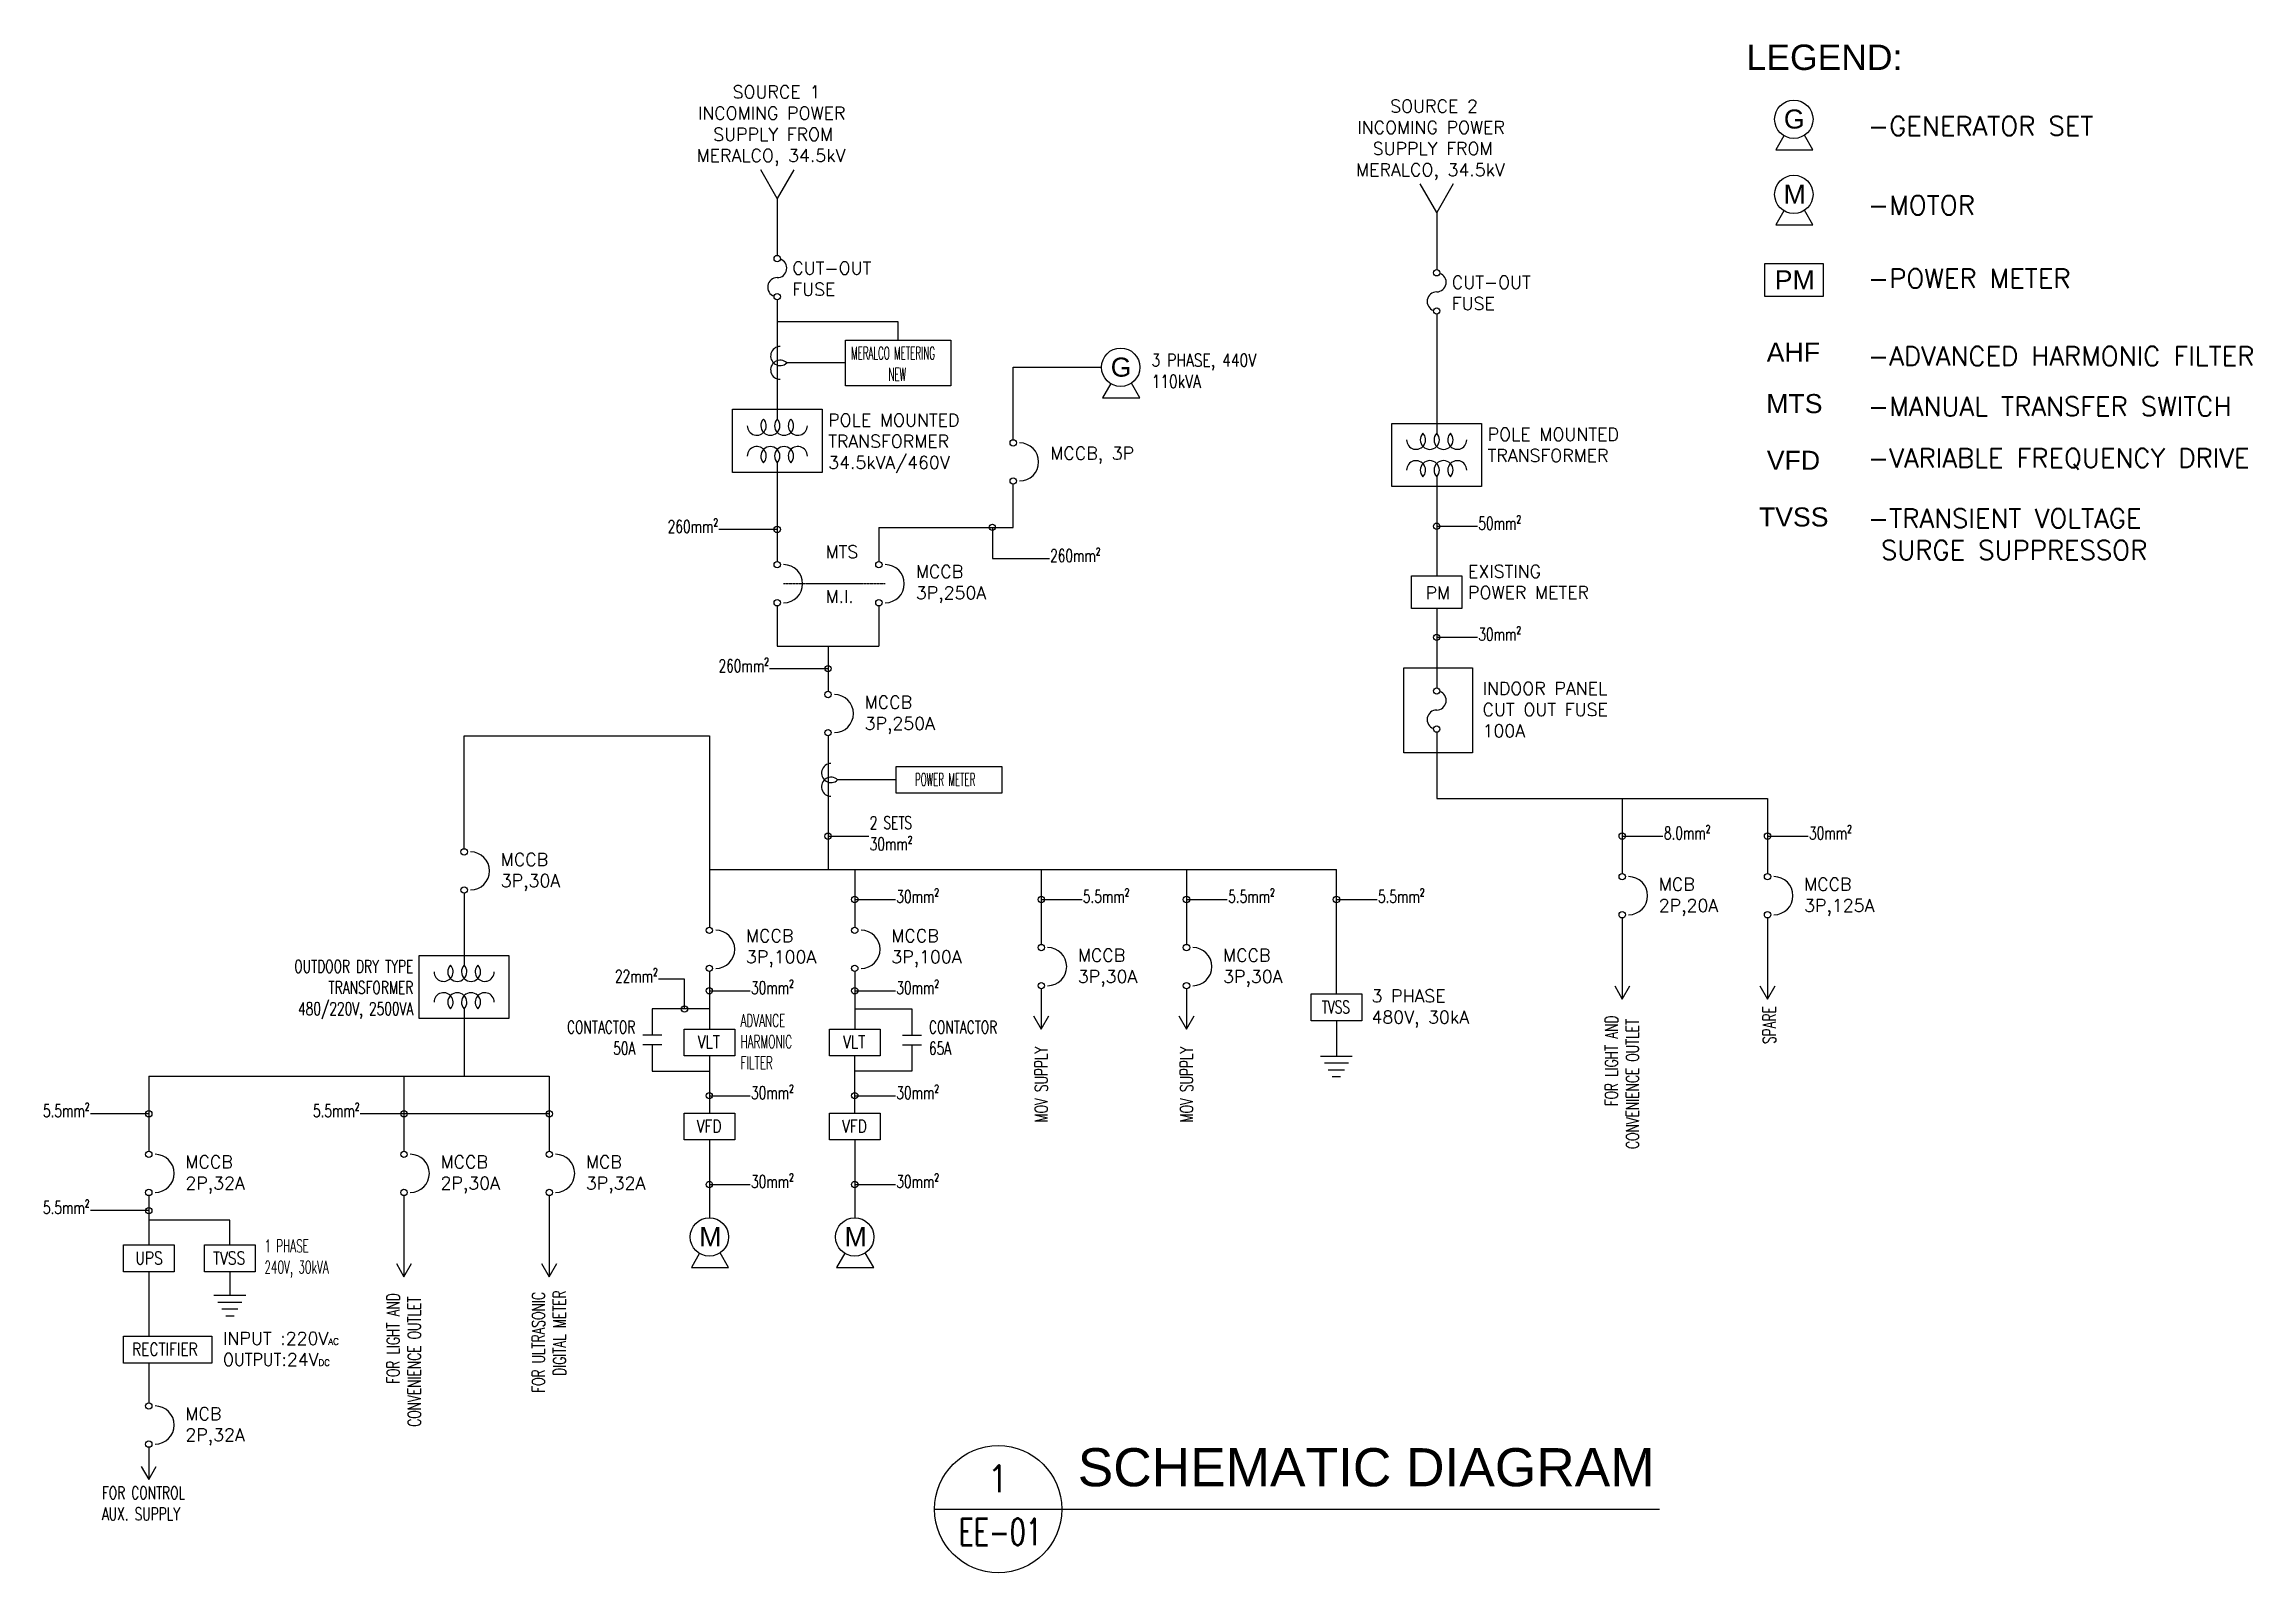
# Model space of a CAD drawing. Header units: inches. Extents: x 121959 to 321959, y 15247 to 215247.
# Drawn here: x 217105 to 234481, y 104955 to 116983 of the extents above; entities that cross this region are included whole.
import ezdxf

# ---------------------------------------------------------------- set-up
doc = ezdxf.new("R2010")
doc.units = ezdxf.units.IN
doc.header["$LTSCALE"] = 10
doc.header["$MEASUREMENT"] = 0
doc.linetypes.add('HIDDEN', pattern=[0.375, 0.25, -0.125])
doc.layers.get('0').update_dxf_attribs({"true_color": 0xc2ced6})
doc.layers.add('lighting', color=30, linetype='Continuous')
doc.styles.get("Standard").update_dxf_attribs({"font": 'arial.ttf'})
doc.dimstyles.get("Standard").update_dxf_attribs({"dimtxt": 0.18, "dimasz": 0.18, "dimexe": 0.18, "dimexo": 0.0625, "dimgap": 0.09, "dimtad": 0, "dimtih": 1, "dimtoh": 1, "dimdec": 4, "dimzin": 0, "dimdsep": 46, "dimtxsty": 'Standard', "dimcen": 0.09, "dimadec": 0, "dimazin": 0, "dimtfac": 1, "dimtdec": 4, "dimtofl": 0, "dimtmove": 0, "dimatfit": 3, "dimfxl": 1, "dimtolj": 1, "dimtzin": 0, "dimarcsym": 0})

msp = doc.modelspace()

# ---------------------------------------------------------------- texts
at = {"color": 2}
for s, width, insert, char_height, attachment_point in [('LEGEND:', 1154.6, (230504, 116980), 200, 1), ('\\pi579.98;{\\Fromans|c0;SOURCE 1\\P\\pi306.17;INCOMING POWER\\P\\pi427.6;SUPPLY FROM\\P\\pi296.65;MERALCO, 34.5kV}', 1893.29, (221944, 116657), 100, 1), ('\\pi565.69;{\\Fromans|c0;SOURCE 2\\P\\pi306.17;INCOMING POWER\\P\\pi427.6;SUPPLY FROM\\P\\pi296.65;MERALCO, 34.5kV}', 1893.29, (227134, 116545), 100, 1), ('\\pi20.68;G', 180.11, (230777, 116469), 150, 1), ('\\A1;{\\Fromans|c0;-GENERATOR SET}', 3147.05, (231459, 116414), 150, 1), ('\\pi18.48;M', 180.11, (230777, 115878), 150, 1), ('\\A1;{\\Fromans|c0;-MOTOR}', 3147.05, (231459, 115791), 150, 1), ('{\\Fromans|c0;CUT-OUT\\PFUSE}', 853.21, (222994, 115271), 100, 1), ('\\pi-51.097;PM', 180.11, (230777, 115204), 150, 1), ('\\A1;{\\Fromans|c0;-POWER METER}', 3147.05, (231459, 115215), 150, 1), ('{\\Fromans|c0;CUT-OUT\\PFUSE}', 853.21, (228184, 115159), 100, 1), ('\\pi540.46;{\\Fromans|c0;\\W0.5;MERALCO METERING\\P\\pi834.51;NEW}', 1809.49, (222916, 114602), 100, 1), ('\\pi20.68;G', 180.11, (225479, 114517), 150, 1), ('{\\Fromans|c0;\\W0.8;3 PHASE, 440V\\P110kVA}', 1527.87, (225821, 114547), 100, 1), ('\\pi-114.69;AHF', 180.11, (230777, 114634), 150, 1), ('\\A1;{\\Fromans|c0;-ADVANCED HARMONIC FILTER}', 4360.53, (231459, 114604), 150, 1), ('\\pi-117.86;MTS', 180.11, (230777, 114230), 150, 1), ('\\A1;{\\Fromans|c0;-MANUAL TRANSFER SWITCH}', 4105.06, (231459, 114208), 150, 1), ('{\\Fromans|c0;POLE MOUNTED\\PTRANSFORMER\\P34.5kVA/460V}', 1558.14, (223276, 114075), 100, 1), ('{\\Fromans|c0;MCCB, 3P}', 1527.87, (225024, 113814), 100, 1), ('{\\Fromans|c0;POLE MOUNTED\\PTRANSFORMER}', 1558.14, (228466, 113963), 100, 1), ('\\pi-113.46;VFD', 180.11, (230777, 113784), 150, 1), ('\\A1;{\\Fromans|c0;-VARIABLE FREQUENCY DRIVE}', 4105.06, (231459, 113802), 150, 1), ('\\pi-175.67;TVSS', 180.11, (230777, 113338), 150, 1), ('\\A1;{\\Fromans|c0;-TRANSIENT VOLTAGE\\P SURGE SUPPRESSOR}', 4105.06, (231459, 113327), 150, 1), ('{\\Fromans|c0;\\W0.7;260mm²}', 1402.42, (222409, 113238), 100, 3), ('{\\Fromans|c0;\\W0.7;50mm²}', 1402.42, (228393, 113263), 100, 1), ('{\\Fromans|c0;MTS}', 853.21, (223255, 113039), 100, 1), ('{\\Fromans|c0;\\W0.7;260mm²}', 1402.42, (225023, 113009), 100, 1), ('{\\Fromans|c0;MCCB\\P3P,250A}', 853.21, (223966, 112883), 100, 1), ('{\\Fromans|c0;EXISTING\\PPOWER METER}', 1558.14, (228312, 112885), 100, 1), ('{\\Fromans|c0;M.I.}', 853.21, (223255, 112688), 100, 1), ('\\pi149.61;{\\Fromans|c0;PM}', 475.42, (227828, 112715), 100, 1), ('{\\Fromans|c0;\\W0.7;30mm²}', 1402.42, (228393, 112390), 100, 1), ('{\\Fromans|c0;\\W0.7;260mm²}', 1402.42, (222809, 112142), 100, 3), ('{\\Fromans|c0;INDOOR PANEL\\PCUT OUT FUSE\\P100A}', 2136.21, (228426, 111964), 100, 1), ('{\\Fromans|c0;MCCB\\P3P,250A}', 853.21, (223563, 111855), 100, 1), ('\\pi642.84;{\\Fromans|c0;\\W0.5;POWER METER}', 1809.49, (223316, 111247), 100, 1), ('{\\Fromans|c0;\\W0.7;2 SETS\\P30mm²}', 1402.42, (223603, 110907), 100, 1), ('{\\Fromans|c0;\\W0.7;8.0mm²}', 1402.42, (229853, 110826), 100, 1), ('{\\Fromans|c0;\\W0.7;30mm²}', 1402.42, (230996, 110826), 100, 1), ('{\\Fromans|c0;MCCB\\P3P,30A}', 853.21, (220699, 110618), 100, 1), ('{\\Fromans|c0;\\W0.7;30mm²}', 1402.42, (223812, 110327), 100, 1), ('{\\Fromans|c0;\\W0.7;5.5mm²}', 1402.42, (225280, 110327), 100, 1), ('{\\Fromans|c0;\\W0.7;5.5mm²}', 1402.42, (226424, 110327), 100, 1), ('{\\Fromans|c0;\\W0.7;5.5mm²}', 1402.42, (227603, 110327), 100, 1), ('{\\Fromans|c0;MCB\\P2P,20A}', 853.21, (229813, 110423), 100, 1), ('{\\Fromans|c0;MCCB\\P3P,125A}', 853.21, (230957, 110423), 100, 1), ('{\\Fromans|c0;MCCB\\P3P,100A}', 853.21, (222629, 110018), 100, 1), ('{\\Fromans|c0;MCCB\\P3P,100A}', 853.21, (223773, 110018), 100, 1), ('{\\Fromans|c0;MCCB\\P3P,30A}', 853.21, (225241, 109864), 100, 1), ('{\\Fromans|c0;MCCB\\P3P,30A}', 853.21, (226384, 109864), 100, 1), ('\\A1;{\\Fromans|c0;\\W0.7;OUTDOOR DRY TYPE\\PTRANSFORMER\\P480/220V, 2500VA}', 1558.14, (220010, 109777), 100, 3), ('{\\Fromans|c0;\\W0.7;22mm²}', 1402.42, (221934, 109700), 100, 3), ('{\\Fromans|c0;\\W0.7;30mm²}', 1402.42, (222669, 109609), 100, 1), ('{\\Fromans|c0;\\W0.7;30mm²}', 1402.42, (223812, 109609), 100, 1), ('{\\Fromans|c0;3 PHASE\\P480V, 30kA}', 1277.18, (227552, 109544), 100, 1), ('{\\Fromans|c0;\\W0.7;CONTACTOR\\P50A}', 853.21, (221758, 109299), 100, 3), ('{\\Fromans|c0;\\W0.6;ADVANCE\\PHARMONIC\\PFILTER}', 853.21, (222586, 109351), 100, 1), ('{\\Fromans|c0;\\W0.7;CONTACTOR\\P65A}', 853.21, (224069, 109299), 100, 1), ('\\pi121.04;{\\Fromans|c0;\\W0.7;TVSS}', 475.42, (227039, 109457), 100, 1), ('\\pi144.37;{\\Fromans|c0;\\W0.8;VLT}', 475.42, (222104, 109182), 100, 1), ('\\pi144.37;{\\Fromans|c0;\\W0.8;VLT}', 475.42, (223248, 109182), 100, 1), ('{\\Fromans|c0;\\W0.7;30mm²}', 1402.42, (222669, 108783), 100, 1), ('{\\Fromans|c0;\\W0.7;30mm²}', 1402.42, (223812, 108783), 100, 1), ('{\\Fromans|c0;\\W0.7;5.5mm²}', 1402.42, (217462, 108641), 100, 3), ('{\\Fromans|c0;\\W0.7;5.5mm²}', 1402.42, (219587, 108641), 100, 3), ('\\pi136.76;{\\Fromans|c0;\\W0.8;VFD}', 475.42, (222104, 108519), 100, 1), ('\\pi136.76;{\\Fromans|c0;\\W0.8;VFD}', 475.42, (223248, 108519), 100, 1), ('{\\Fromans|c0;MCCB\\P2P,32A}', 853.21, (218217, 108238), 100, 1), ('{\\Fromans|c0;MCCB\\P2P,30A}', 853.21, (220225, 108238), 100, 1), ('{\\Fromans|c0;MCB\\P3P,32A}', 853.21, (221369, 108238), 100, 1), ('{\\Fromans|c0;\\W0.7;30mm²}', 1402.42, (222669, 108084), 100, 1), ('{\\Fromans|c0;\\W0.7;30mm²}', 1402.42, (223812, 108084), 100, 1), ('{\\Fromans|c0;\\W0.7;5.5mm²}', 1402.42, (217462, 107879), 100, 3), ('{\\Fromans|c0;\\W0.6;1 PHASE\\P240V, 30kVA}', 1255.77, (218839, 107577), 100, 1), ('\\pi18.48;M', 180.11, (222243, 107675), 150, 1), ('\\pi18.48;M', 180.11, (223386, 107675), 150, 1), ('\\pi131.04;{\\Fromans|c0;\\W0.8;UPS}', 475.42, (217692, 107482), 100, 1), ('\\pi104.37;{\\Fromans|c0;\\W0.8;TVSS}', 475.42, (218330, 107482), 100, 1), ('\\pi-36.578;{\\Fromans|c0;\\W0.8;RECTIFIER}', 475.42, (217833, 106764), 100, 1), ('{\\Fromans|c0;INPUT :220V\\H0.5x;AC\\P\\H2x;\\W0.9;OUTPUT\\W1;:24V\\H0.5x;DC}', 1255.77, (218514, 106850), 100, 1), ('{\\Fromans|c0;MCB\\P2P,32A}', 853.21, (218217, 106257), 100, 1), ('\\pi258.08;SCHEMATIC DIAGRAM', 5006.13, (224982, 105936), 300, 1), ('{\\Fromans|c0;\\W0.7;FOR CONTROL AUX. SUPPLY}', 853.21, (217560, 105635), 100, 1)]:
    msp.add_mtext_dynamic_manual_height_columns(s, width=width, gutter_width=1, heights=[0], dxfattribs=dict(at, insert=insert, char_height=char_height, attachment_point=attachment_point))
at = {"color": 2, "char_height": 100, "attachment_point": 1, "rotation": 90}
for s, width, insert in [('\\pi759.35;{\\Fromans|c0;\\W0.7;FOR LIGHT AND\\P\\pi422.68;CONVENIENCE OUTLET }', 1562.68, (229390, 107868)), ('\\pi1249.3;{\\Fromans|c0;\\W0.7;SPARE}', 1562.68, (230633, 107868)), ('{\\Fromans|c0;\\W0.7;MOV SUPPLY}', 853.21, (224903, 108499)), ('{\\Fromans|c0;\\W0.7;MOV SUPPLY}', 853.21, (226047, 108499)), ('\\pi759.35;{\\Fromans|c0;\\W0.7;FOR LIGHT AND\\P\\pi422.68;CONVENIENCE OUTLET }', 1562.68, (219802, 105683)), ('\\pi689.35;{\\Fromans|c0;\\W0.7;FOR ULTRASONIC\\P\\pi822.68;DIGITAL METER}', 1562.68, (220945, 105683))]:
    msp.add_mtext_dynamic_manual_height_columns(s, width=width, gutter_width=1, heights=[0], dxfattribs=dict(at, insert=insert))
at = {"layer": 'lighting', "color": 2, "char_height": 210, "attachment_point": 1}
for s, insert in [('{\\Fromans|c0;1}', (224522, 105801)), ('{\\Fromans|c0;\\W0.7;EE-01}', (224302, 105382))]:
    msp.add_mtext_dynamic_manual_height_columns(s, width=20539.55, gutter_width=1, heights=[0], dxfattribs=dict(at, insert=insert))

# ---------------------------------------------------------------- linework, layer by layer
at = {"color": 1}
for points in [[(230798, 116263), (230733, 116151), (231026, 116151), (230959, 116266)], [(223005, 115995), (222875, 115770), (222745, 115995)], [(222875, 115770), (222875, 115321)], [(228195, 115883), (228065, 115658), (227935, 115883)], [(228065, 115658), (228065, 115209)], [(230798, 115673), (230733, 115561), (231026, 115561), (230959, 115676)], [(222875, 114971), (222875, 114033)], [(228065, 114859), (228065, 113922)], [(224732, 113871), (224732, 114441), (225427, 114441)], [(225500, 114312), (225435, 114200), (225728, 114200), (225662, 114315)], [(222875, 113690), (222875, 112913)], [(223675, 113181), (224732, 113181), (224732, 113521)], [(228065, 113578), (228065, 112801)], [(223675, 113181), (223675, 112913)], [(222875, 112563), (222875, 112247)], [(223675, 112563), (223675, 112247)], [(228065, 112543), (228065, 111919)], [(222875, 112247), (223675, 112247)], [(223275, 112247), (223275, 111891)], [(228065, 111569), (228065, 111047), (230669, 111047)], [(220411, 110653), (220411, 111542), (222341, 111542), (222341, 110488)], [(223275, 111541), (223275, 110488)], [(229525, 111047), (229525, 110458)], [(230669, 111047), (230669, 110458)], [(222341, 110488), (222341, 110036)], [(222341, 110488), (227276, 110488)], [(223485, 110488), (223485, 110036)], [(224953, 110488), (224953, 109900)], [(226096, 110488), (226096, 109900)], [(227276, 109510), (227276, 110488)], [(220411, 110303), (220411, 109736)], [(229525, 110108), (229525, 109470)], [(230669, 110108), (230669, 109470)], [(222341, 109686), (222341, 109234)], [(223485, 109686), (223485, 109234)], [(224953, 109550), (224953, 109234)], [(226096, 109550), (226096, 109234)], [(229466, 109573), (229525, 109470), (229585, 109573)], [(230609, 109573), (230669, 109470), (230728, 109573)], [(220411, 109393), (220411, 108862)], [(222341, 109392), (221891, 109392), (221891, 109185)], [(223485, 109392), (223935, 109392), (223935, 109185)], [(224893, 109337), (224953, 109234), (225012, 109337)], [(226037, 109337), (226096, 109234), (226156, 109337)], [(227276, 109299), (227276, 109020)], [(221966, 109185), (221816, 109185)], [(223860, 109185), (224010, 109185)], [(221966, 109110), (221816, 109110)], [(221891, 109110), (221891, 108902), (222341, 108902)], [(222341, 109023), (222341, 108572)], [(223935, 109110), (223935, 108902), (223485, 108902)], [(223485, 108572), (223485, 109023)], [(223860, 109110), (224010, 109110)], [(227150, 109020), (227401, 109020)], [(227181, 108967), (227370, 108967)], [(217929, 108862), (221081, 108862)], [(217929, 108862), (217929, 108273)], [(219937, 108862), (219937, 108273)], [(221081, 108862), (221081, 108273)], [(227212, 108913), (227339, 108913)], [(227243, 108860), (227309, 108860)], [(222341, 108361), (222341, 107749)], [(223485, 108361), (223485, 107749)], [(217929, 107923), (217929, 107535)], [(219937, 107923), (219937, 107285)], [(221081, 107923), (221081, 107285)], [(218567, 107535), (218567, 107729), (217929, 107729)], [(219878, 107388), (219937, 107285), (219997, 107388)], [(221021, 107388), (221081, 107285), (221140, 107388)], [(222264, 107470), (222199, 107357), (222492, 107357), (222425, 107473)], [(223407, 107470), (223342, 107357), (223635, 107357), (223568, 107473)], [(217929, 107324), (217929, 106817)], [(218567, 107324), (218567, 107139)], [(218441, 107139), (218692, 107139)], [(218472, 107085), (218662, 107085)], [(218503, 107032), (218631, 107032)], [(218534, 106978), (218600, 106978)], [(217929, 106606), (217929, 106293)], [(217929, 105943), (217929, 105689)], [(217869, 105792), (217929, 105689), (217988, 105792)], [(224112, 105456), (229819, 105456)]]:
    msp.add_lwpolyline(points, dxfattribs=at)
for points in [[(230648, 115257), (231107, 115257), (231107, 114997), (230648, 114997)], [(223411, 114654), (224242, 114654), (224242, 114295), (223411, 114295)], [(222523, 114110), (223228, 114110), (223228, 113614), (222523, 113614)], [(227713, 113998), (228418, 113998), (228418, 113502), (227713, 113502)], [(227866, 112801), (228264, 112801), (228264, 112543), (227866, 112543)], [(227806, 112076), (228346, 112076), (228346, 111406), (227806, 111406)], [(223811, 111300), (224642, 111300), (224642, 111089), (223811, 111089)], [(220058, 109812), (220763, 109812), (220763, 109316), (220058, 109316)], [(227077, 109510), (227475, 109510), (227475, 109299), (227077, 109299)], [(222142, 109234), (222540, 109234), (222540, 109023), (222142, 109023)], [(223286, 109234), (223684, 109234), (223684, 109023), (223286, 109023)], [(222142, 108572), (222540, 108572), (222540, 108361), (222142, 108361)], [(223286, 108572), (223684, 108572), (223684, 108361), (223286, 108361)], [(217730, 107535), (218128, 107535), (218128, 107324), (217730, 107324)], [(218368, 107535), (218766, 107535), (218766, 107324), (218368, 107324)], [(217730, 106817), (218426, 106817), (218426, 106606), (217730, 106606)]]:
    msp.add_lwpolyline(points, close=True, dxfattribs=at)
at = {"color": 1, "linetype": 'HIDDEN'}
msp.add_lwpolyline([(223725, 112738), (222925, 112738)], dxfattribs=at)
msp.add_circle((221959, 115247), 100000)
at = {"color": 1}
for centre, radius in [((230876, 116392), 151), ((230876, 115801), 151), ((222875, 115296), 25), ((228065, 115184), 25), ((222875, 114996), 25), ((228065, 114884), 25), ((225578, 114441), 151), ((224732, 113846), 25), ((224732, 113546), 25), ((222875, 112888), 25), ((223675, 112888), 25), ((222875, 112588), 25), ((223675, 112588), 25), ((228065, 111894), 25), ((223275, 111866), 25), ((223275, 111566), 25), ((228065, 111594), 25), ((220411, 110628), 25), ((220411, 110328), 25), ((229525, 110433), 25), ((230669, 110433), 25), ((222341, 110011), 25), ((223485, 110011), 25), ((229525, 110133), 25), ((230669, 110133), 25), ((224953, 109875), 25), ((226096, 109875), 25), ((222341, 109711), 25), ((223485, 109711), 25), ((224953, 109575), 25), ((226096, 109575), 25), ((217929, 108248), 25), ((219937, 108248), 25), ((221081, 108248), 25), ((217929, 107948), 25), ((219937, 107948), 25), ((221081, 107948), 25), ((222341, 107598), 151), ((223485, 107598), 151), ((217929, 106268), 25), ((217929, 105968), 25), ((224614, 105456), 501)]:
    msp.add_circle(centre, radius, dxfattribs=at)
for centre, radius, start, end in [((222875, 115221), 75, 270, 70.8119), ((222875, 115071), 75, 90, 250.8119), ((228065, 114959), 75, 90, 250.8119), ((228065, 115109), 75, 270, 70.8119), ((222898, 114529), 75, 90, 313.9908), ((222898, 114421), 75, 46.0092, 270), ((222714, 113981), 75, 180, 43.9908), ((222821, 113981), 75, 136.0092, 43.9908), ((222929, 113981), 75, 136.0092, 43.9908), ((223037, 113981), 75, 136.0092, 0), ((222714, 113742), 75, 316.0092, 180), ((222821, 113742), 75, 316.0092, 223.9908), ((222929, 113742), 75, 316.0092, 223.9908), ((223037, 113742), 75, 0, 223.9908), ((224782, 113696), 150, 270, 90), ((227903, 113870), 75, 180, 43.9908), ((228011, 113870), 75, 136.0092, 43.9908), ((228119, 113870), 75, 136.0092, 43.9908), ((228227, 113870), 75, 136.0092, 0), ((227903, 113631), 75, 316.0092, 180), ((228011, 113631), 75, 316.0092, 223.9908), ((228119, 113631), 75, 316.0092, 223.9908), ((228227, 113631), 75, 0, 223.9908), ((222925, 112738), 150, 270, 90), ((223725, 112738), 150, 270, 90), ((223325, 111716), 150, 270, 90), ((228065, 111669), 75, 90, 250.8119), ((228065, 111819), 75, 270, 70.8119), ((223298, 111248), 75, 90, 313.9908), ((223298, 111140), 75, 46.0092, 270), ((220461, 110478), 150, 270, 90), ((229575, 110283), 150, 270, 90), ((230719, 110283), 150, 270, 90), ((222391, 109861), 150, 270, 90), ((223535, 109861), 150, 270, 90), ((225003, 109725), 150, 270, 90), ((226146, 109725), 150, 270, 90), ((220249, 109684), 75, 180, 43.9908), ((220357, 109684), 75, 136.0092, 43.9908), ((220465, 109684), 75, 136.0092, 43.9908), ((220573, 109684), 75, 136.0092, 0), ((220249, 109445), 75, 316.0092, 180), ((220357, 109445), 75, 316.0092, 223.9908), ((220465, 109445), 75, 316.0092, 223.9908), ((220573, 109445), 75, 0, 223.9908), ((217979, 108098), 150, 270, 90), ((219987, 108098), 150, 270, 90), ((221131, 108098), 150, 270, 90), ((217979, 106118), 150, 270, 90)]:
    msp.add_arc(centre, radius, start, end, dxfattribs=at)

msp.set_redraw_order([(e.dxf.handle, doc.entitydb.next_handle()) for e in msp.query("TEXT MTEXT ATTDEF DIMENSION ARC_DIMENSION")])  # texts and dimensions are drawn at this point

# ---------------------------------------------------------------- leaders
at = {"color": 1}
for points, override in [([(223826, 114654), (223826, 114798), (222875, 114798)], {"dimgap": 0.09, "dimtad": 0}), ([(223411, 114475), (222950, 114475)], {"dimgap": 0.09, "dimtad": 0}), ([(222875, 113165), (222415, 113165)], {"dimasz": 50, "dimldrblk": 'Origin'}), ([(224568, 113181), (224568, 112935), (225017, 112935)], {"dimasz": 50, "dimldrblk": 'Origin'}), ([(228065, 113190), (228386, 113190)], {"dimasz": 50, "dimldrblk": 'Origin'}), ([(228065, 112316), (228386, 112316)], {"dimasz": 50, "dimldrblk": 'Origin'}), ([(223275, 112069), (222815, 112069)], {"dimasz": 50, "dimldrblk": 'Origin'}), ([(223811, 111194), (223350, 111194)], {"dimgap": 0.09, "dimtad": 0}), ([(223275, 110751), (223596, 110751)], {"dimasz": 50, "dimldrblk": 'Origin'}), ([(229525, 110752), (229846, 110752)], {"dimasz": 50, "dimldrblk": 'Origin'}), ([(230669, 110752), (230990, 110752)], {"dimasz": 50, "dimldrblk": 'Origin'}), ([(223485, 110253), (223806, 110253)], {"dimasz": 50, "dimldrblk": 'Origin'}), ([(224953, 110253), (225274, 110253)], {"dimasz": 50, "dimldrblk": 'Origin'}), ([(226096, 110253), (226417, 110253)], {"dimasz": 50, "dimldrblk": 'Origin'}), ([(227276, 110253), (227597, 110253)], {"dimasz": 50, "dimldrblk": 'Origin'}), ([(222145, 109392), (222145, 109627), (221940, 109627)], {"dimasz": 50, "dimldrblk": 'Origin'}), ([(222341, 109535), (222662, 109535)], {"dimasz": 50, "dimldrblk": 'Origin'}), ([(223485, 109535), (223806, 109535)], {"dimasz": 50, "dimldrblk": 'Origin'}), ([(222341, 108709), (222662, 108709)], {"dimasz": 50, "dimldrblk": 'Origin'}), ([(223485, 108709), (223806, 108709)], {"dimasz": 50, "dimldrblk": 'Origin'}), ([(217929, 108567), (217469, 108567)], {"dimasz": 50, "dimldrblk": 'Origin'}), ([(221081, 108567), (219593, 108567)], {"dimasz": 50, "dimldrblk": 'Origin'}), ([(219937, 108567), (219593, 108567)], {"dimasz": 50, "dimldrblk": 'Origin'}), ([(222341, 108010), (222662, 108010)], {"dimasz": 50, "dimldrblk": 'Origin'}), ([(223485, 108010), (223806, 108010)], {"dimasz": 50, "dimldrblk": 'Origin'}), ([(217929, 107805), (217469, 107805)], {"dimasz": 50, "dimldrblk": 'Origin'})]:
    msp.add_leader(points, dimstyle='Standard', override=override, dxfattribs=at)

doc.saveas('drawing.dxf')
